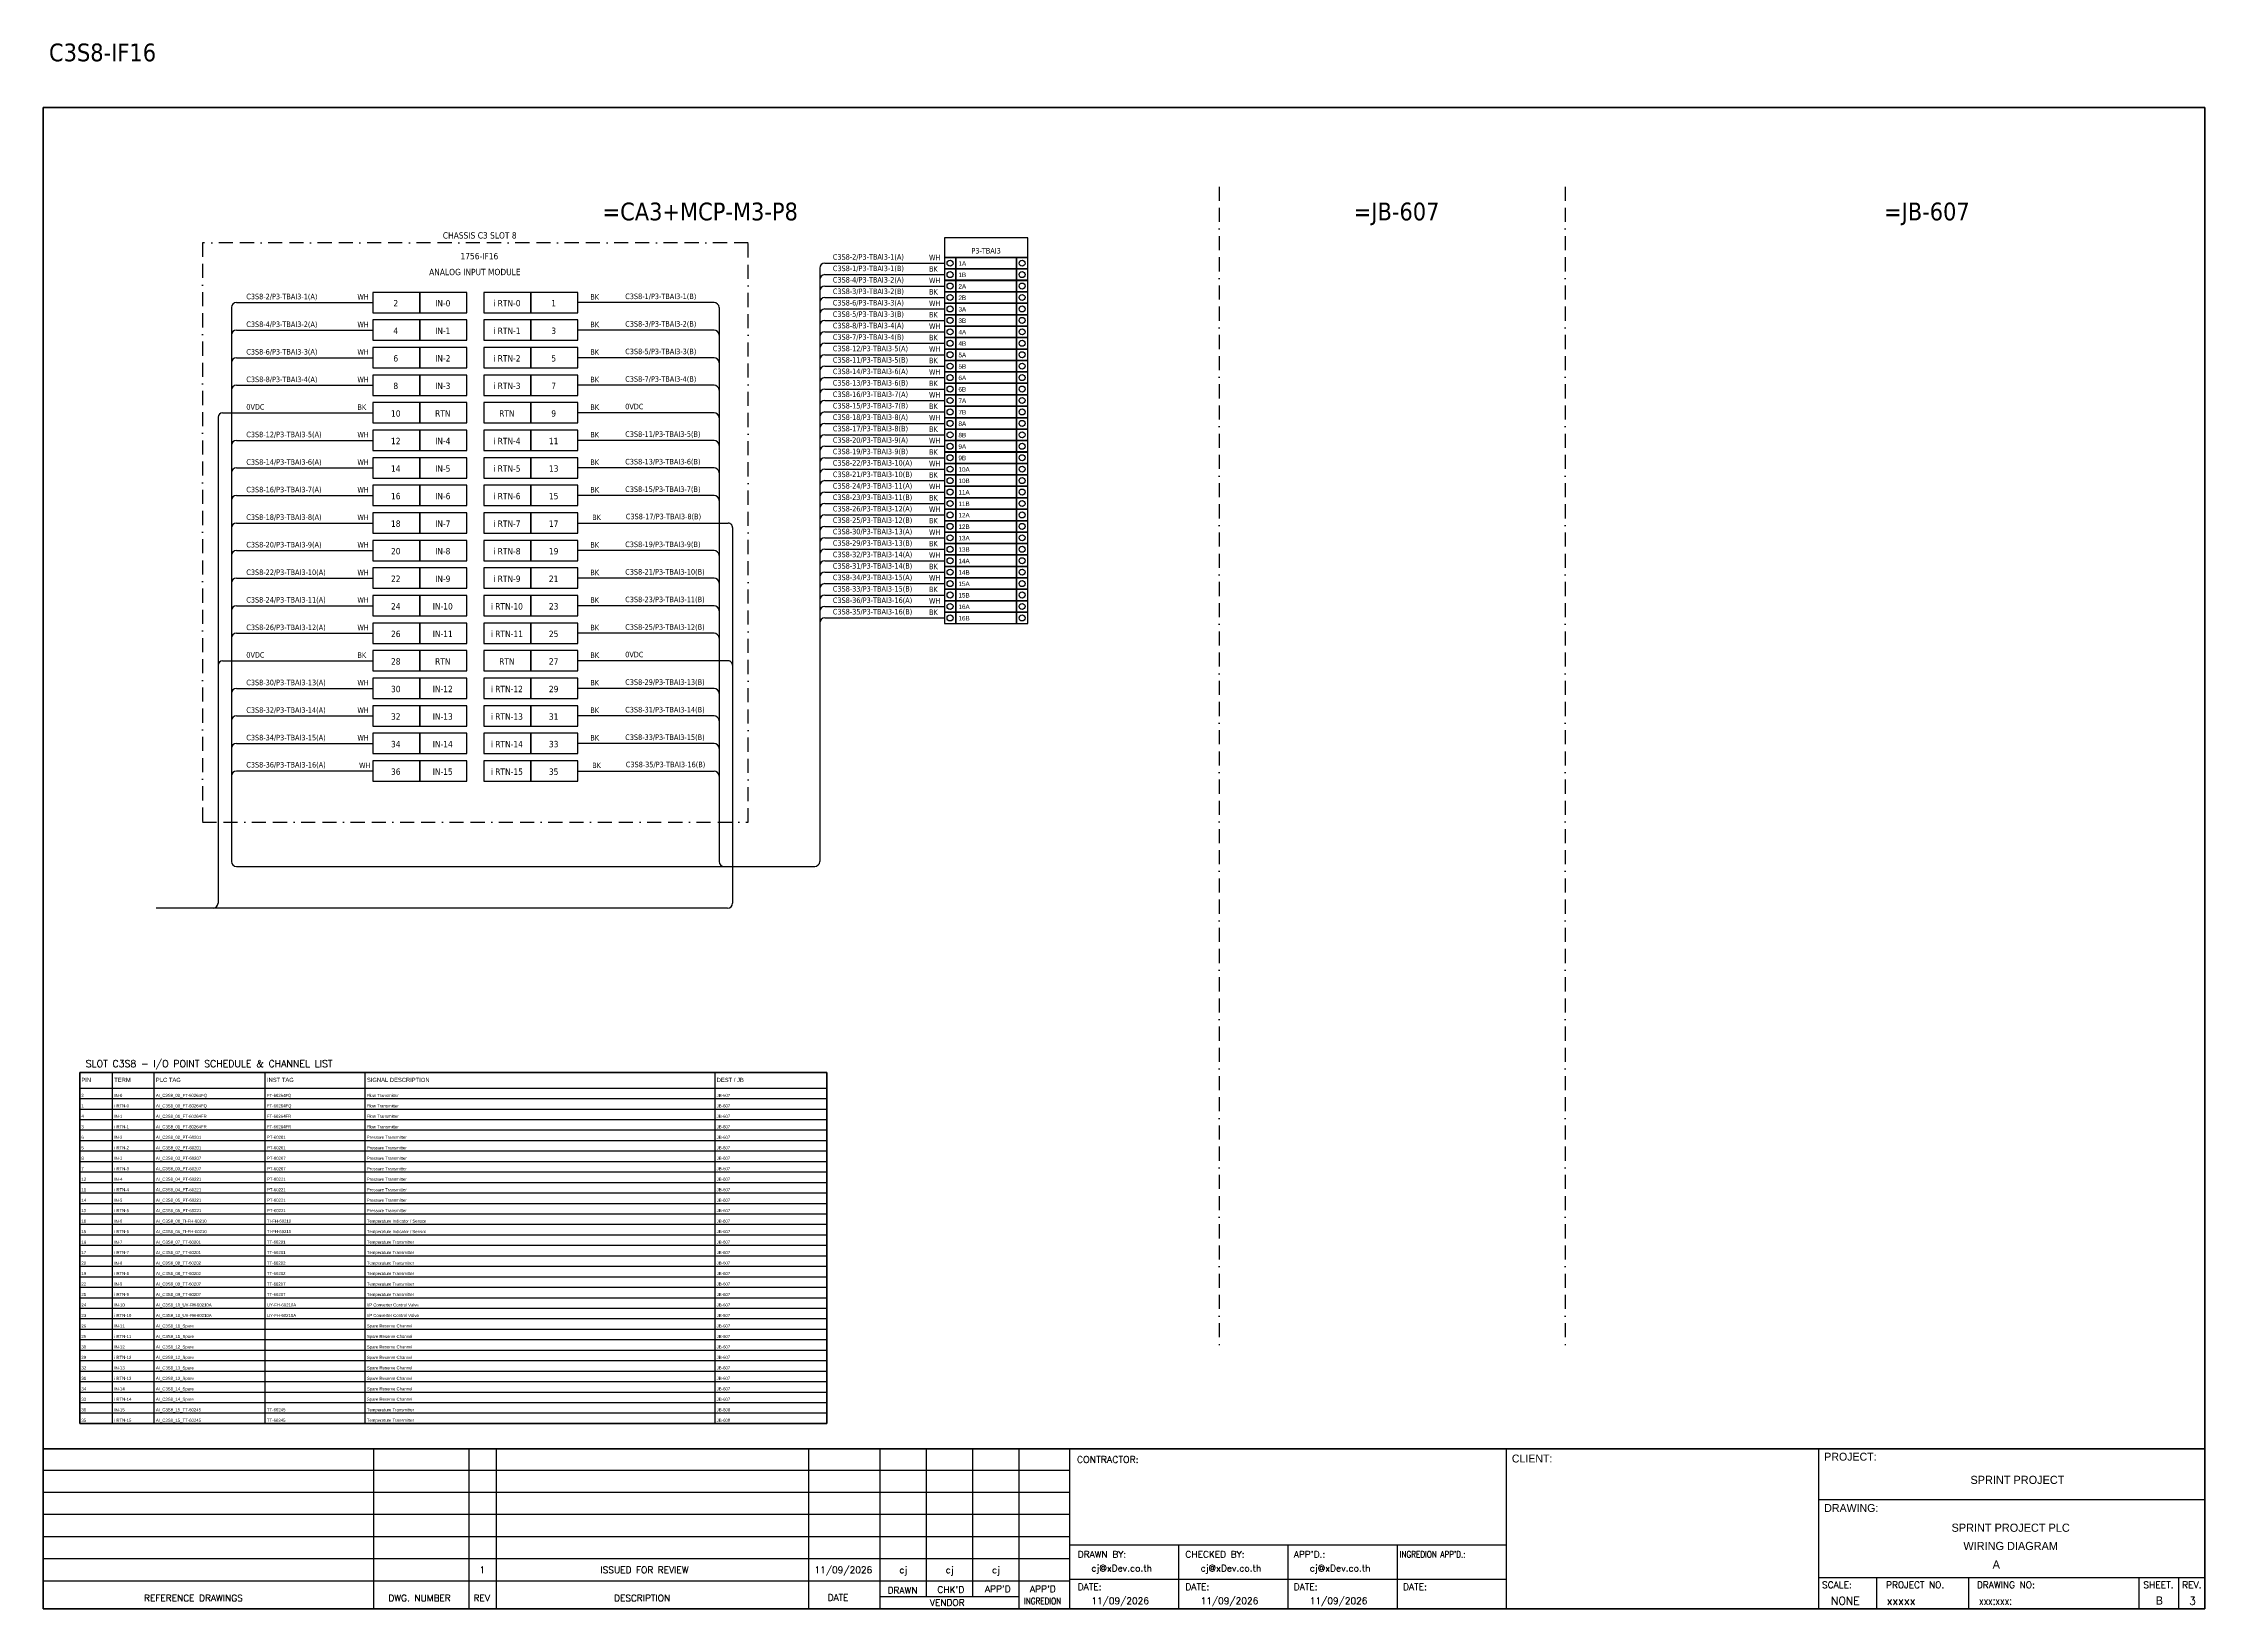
# Model space of a CAD drawing. Header units: millimetres. Extents: x 0 to 54213, y 0 to 2820.
# Drawn here: x 33546 to 37440, y 0 to 2820 of the extents above; entities that cross this region are included whole.
import ezdxf
from ezdxf.enums import TextEntityAlignment as Align

# ---------------------------------------------------------------- set-up
doc = ezdxf.new("R2010")
doc.units = ezdxf.units.MM
doc.linetypes.add('BORDERX2', pattern=[88.9, 25.4, -12.7, 25.4, -12.7, 0, -12.7])
for name, color, linetype in [('GT_1', 9, 'Continuous'), ('HELPPOINT', 7, 'Continuous'), ('MEMBER', 7, 'Continuous'), ('x01001-FrameArea', 2, 'BORDERX2')]:
    doc.layers.add(name, color=color, linetype=linetype)
doc.layers.add('IE-EQUIP', color=253, linetype='Continuous', lineweight=25)
doc.layers.add('IE-WIRE', color=7, linetype='Continuous', lineweight=25)
doc.styles.add('HTX11', font='O8111901')
doc.styles.add('ROMANS', font='romans.shx', dxfattribs={"width": 0.85, "height": 25})
doc.styles.get("Standard").update_dxf_attribs({"font": 'arial.ttf'})
doc.styles.add('Tahoma', font='')
doc.styles.get('Tahoma').set_extended_font_data('Tahoma')

# ---------------------------------------------------------------- blocks, each defined once
blk = doc.blocks.new('xTermSingleLayer7')
at = {"color": 7, "ltscale": 25.4}
for points in [[(0, -537), (537, -537), (537, 0), (0, 0)], [(537, -537), (3378, -537), (3378, 0), (537, 0)], [(3378, -537), (3915, -537), (3915, 0), (3378, 0)]]:
    blk.add_lwpolyline(points, close=True, dxfattribs=at)
for centre in [(268, -268), (3647, -268)]:
    blk.add_circle(centre, 141, dxfattribs=at)
blk.add_attdef('TERMINAL_B', (661, -387), '', height=212)

msp = doc.modelspace()

# ---------------------------------------------------------------- linework, layer by layer
at = {"ltscale": 25.4}
for p, q in [((34954.1, 2403.1), (35169.5, 2403.1)), ((34754.6, 2352.7), (34509.3, 2352.7)), ((34954.1, 2361.9), (35169.5, 2361.9)), ((34754.6, 2303.1), (34509.3, 2303.1)), ((34954.1, 2320.6), (35169.5, 2320.6)), ((34954.1, 2279.4), (35169.5, 2279.4)), ((34754.6, 2253.5), (34509.3, 2253.5)), ((34954.1, 2238.2), (35169.5, 2238.2)), ((34754.6, 2203.8), (34509.3, 2203.8)), ((34954.1, 2197), (35169.5, 2197)), ((33869.3, 2154.2), (34139.8, 2154.2)), ((34754.6, 2154.2), (34509.3, 2154.2)), ((34954.1, 2155.7), (35169.5, 2155.7)), ((34754.6, 2104.6), (34509.3, 2104.6)), ((34954.1, 2114.5), (35169.5, 2114.5)), ((34954.1, 2073.3), (35169.5, 2073.3)), ((34754.6, 2055), (34509.3, 2055)), ((34954.1, 2032.1), (35169.5, 2032.1)), ((34754.6, 2005.3), (34509.3, 2005.3)), ((34954.1, 1990.8), (35169.5, 1990.8)), ((34509.3, 1955.7), (34779.8, 1955.7)), ((34954.1, 1949.6), (35169.5, 1949.6)), ((34954.1, 1908.4), (35169.5, 1908.4)), ((34754.6, 1906.1), (34509.3, 1906.1)), ((34754.6, 1856.4), (34509.3, 1856.4)), ((34954.1, 1867.2), (35169.5, 1867.2)), ((34754.6, 1806.8), (34509.3, 1806.8)), ((34954.1, 1825.9), (35169.5, 1825.9)), ((34754.6, 1757.2), (34509.3, 1757.2)), ((34954.1, 1784.7), (35169.5, 1784.7)), ((33869.3, 1707.5), (34139.8, 1707.5)), ((34779.8, 1707.5), (34509.3, 1707.5)), ((34754.6, 1657.9), (34509.3, 1657.9)), ((34754.6, 1608.3), (34509.3, 1608.3)), ((34754.6, 1558.6), (34509.3, 1558.6)), ((34509.3, 1509), (34754.6, 1509))]:
    msp.add_line(p, q, dxfattribs=at)
at = {"color": 7}
for p, q in [((33612.1, 937.9), (34957.9, 937.9)), ((33671.4, 333.8), (33671.4, 965.9)), ((33746.4, 333.8), (33746.4, 965.9)), ((33946.4, 333.8), (33946.4, 965.9)), ((34126.4, 333.8), (34126.4, 965.9)), ((34756.4, 333.8), (34756.4, 965.9))]:
    msp.add_line(p, q, dxfattribs=at)
at = {"color": 8}
for p, q in [((33612.1, 919), (34957.9, 919)), ((33612.1, 900.1), (34957.9, 900.1)), ((33612.1, 881.3), (34957.9, 881.3)), ((33612.1, 862.4), (34957.9, 862.4)), ((33612.1, 843.5), (34957.9, 843.5)), ((33612.1, 824.6), (34957.9, 824.6)), ((33612.1, 805.8), (34957.9, 805.8)), ((33612.1, 786.9), (34957.9, 786.9)), ((33612.1, 768), (34957.9, 768)), ((33612.1, 749.1), (34957.9, 749.1)), ((33612.1, 730.2), (34957.9, 730.2)), ((33612.1, 711.4), (34957.9, 711.4)), ((33612.1, 692.5), (34957.9, 692.5)), ((33612.1, 673.6), (34957.9, 673.6)), ((33612.1, 654.7), (34957.9, 654.7)), ((33612.1, 635.9), (34957.9, 635.9)), ((33612.1, 617), (34957.9, 617)), ((33612.1, 598.1), (34957.9, 598.1)), ((33612.1, 579.2), (34957.9, 579.2)), ((33612.1, 560.3), (34957.9, 560.3)), ((33612.1, 541.5), (34957.9, 541.5)), ((33612.1, 522.6), (34957.9, 522.6)), ((33612.1, 503.7), (34957.9, 503.7)), ((33612.1, 484.8), (34957.9, 484.8)), ((33612.1, 465.9), (34957.9, 465.9)), ((33612.1, 447.1), (34957.9, 447.1)), ((33612.1, 428.2), (34957.9, 428.2)), ((33612.1, 409.3), (34957.9, 409.3)), ((33612.1, 390.4), (34957.9, 390.4)), ((33612.1, 371.6), (34957.9, 371.6)), ((33612.1, 352.7), (34957.9, 352.7))]:
    msp.add_line(p, q, dxfattribs=at)
at = {"color": 4}
for p, q in [((36848.7, 56.1), (36848.7, 0)), ((37014, 56.1), (37014, 0))]:
    msp.add_line(p, q, dxfattribs=at)
at = {"color": 4, "ltscale": 0.5}
for p, q in [((37321.1, 56.1), (37321.1, 0)), ((37321.1, 56.1), (37321.1, 0)), ((37392.3, 56.1), (37392.3, 0)), ((37392.3, 56.1), (37392.3, 0))]:
    msp.add_line(p, q, dxfattribs=at)
at = {"color": 4, "ltscale": 25.4}
msp.add_lwpolyline([(35169.5, 2434), (35319.8, 2434), (35319.8, 2469.2), (35169.5, 2469.2)], close=True, dxfattribs=at)
msp.add_lwpolyline([(33612.1, 965.9), (34957.9, 965.9), (34957.9, 333.8), (33612.1, 333.8)], close=True)
at = {"color": 7}
msp.add_lwpolyline([(33612.1, 333.8), (34957.9, 333.8), (34957.9, 965.9), (33612.1, 965.9), (33612.1, 333.8)], dxfattribs=at)
at = {"ltscale": 25.4}
for centre, radius, start, end in [((34954.1, 2393.9), 9.14, 90, 180), ((34754.6, 2343.6), 9.17, 0, 90), ((34954.1, 2352.7), 9.14, 90, 180), ((34754.6, 2293.9), 9.17, 0, 90), ((34954.1, 2311.5), 9.14, 90, 180), ((34954.1, 2270.3), 9.14, 90, 180), ((34754.6, 2244.3), 9.17, 0, 90), ((34954.1, 2229), 9.14, 90, 180), ((34754.6, 2194.7), 9.17, 0, 90), ((34954.1, 2187.8), 9.14, 90, 180), ((34754.6, 2145), 9.17, 0, 90), ((34954.1, 2146.6), 9.14, 90, 180), ((34754.6, 2095.4), 9.17, 0, 90), ((34954.1, 2105.4), 9.14, 90, 180), ((34954.1, 2064.2), 9.14, 90, 180), ((34754.6, 2045.8), 9.17, 0, 90), ((34954.1, 2022.9), 9.14, 90, 180), ((34754.6, 1996.1), 9.17, 0, 90), ((34954.1, 1981.7), 9.14, 90, 180), ((34954.1, 1940.5), 9.14, 90, 180), ((34954.1, 1899.3), 9.14, 90, 180), ((34754.6, 1896.9), 9.17, 0, 90), ((34754.6, 1847.2), 9.17, 0, 90), ((34954.1, 1858), 9.14, 90, 180), ((34754.6, 1797.6), 9.17, 0, 90), ((34954.1, 1816.8), 9.14, 90, 180), ((34754.6, 1748), 9.17, 0, 90), ((34954.1, 1775.6), 9.14, 90, 180), ((34754.6, 1648.7), 9.17, 0, 90), ((34754.6, 1599.1), 9.17, 0, 90), ((34754.6, 1549.4), 9.17, 0, 90), ((34754.6, 1499.8), 9.17, 0, 90)]:
    msp.add_arc(centre, radius, start, end, dxfattribs=at)
at = {"layer": 'GT_1', "color": 4}
for p, q in [((34141.8, 0), (34141.8, 288.2)), ((34313.7, 0), (34313.7, 288.2)), ((34362.9, 0), (34362.9, 288.2)), ((34925.5, 0), (34925.5, 288.2)), ((35053.8, 0), (35053.8, 288.2)), ((35137.4, 21.8), (35137.4, 288.2)), ((35220.9, 21.8), (35220.9, 288.2)), ((35304.2, 0), (35304.2, 288.2)), ((35395.2, 0), (35395.2, 288.2)), ((36182.2, 0), (36182.2, 288.2)), ((36744.5, 0), (36744.5, 288.2)), ((36744.5, 0), (36744.5, 288.2)), ((36744.5, 0), (36744.5, 288.2)), ((35395.2, 249.3), (33546.4, 249.3)), ((35395.2, 209.5), (33546.4, 209.5)), ((35395.2, 169.6), (33546.4, 169.6)), ((35395.2, 129.7), (33546.4, 129.7)), ((35395.2, 89.7), (33546.4, 89.7)), ((36182.2, 114.3), (35395.2, 114.3)), ((35592, 0), (35592, 114.3)), ((35788.7, 0), (35788.7, 114.3)), ((35985.5, 0), (35985.5, 114.3)), ((35395.1, 49.8), (33546.4, 49.8)), ((36182.2, 52.9), (35395.2, 52.9)), ((36744.5, 56.1), (37439.7, 56.1)), ((35304.2, 21.8), (35053.8, 21.8))]:
    msp.add_line(p, q, dxfattribs=at)
at = {"layer": 'HELPPOINT', "color": 4, "lineweight": 35}
for p, q in [((33546.4, 0), (33546.4, 2704.2)), ((33546.4, 2704.2), (37439.7, 2704.2)), ((33546.4, 0), (33546.4, 2704.2)), ((33546.4, 2704.2), (37439.7, 2704.2)), ((37439.7, 2704.2), (37439.7, 0)), ((37439.7, 2704.2), (37439.7, 0)), ((37439.7, 0), (33546.4, 0)), ((37439.7, 0), (33546.4, 0))]:
    msp.add_line(p, q, dxfattribs=at)
at = {"layer": 'HELPPOINT', "color": 4}
for p, q in [((36744.5, 196.6), (37439.7, 196.6)), ((36744.5, 196.6), (37439.7, 196.6)), ((36744.5, 56.1), (37439.7, 56.1))]:
    msp.add_line(p, q, dxfattribs=at)
at = {"layer": 'IE-EQUIP', "linetype": 'Continuous', "ltscale": 25.4}
for points in [[(34139.8, 2334.4), (34224.5, 2334.4), (34224.5, 2371.1), (34139.8, 2371.1)], [(34224.5, 2334.4), (34309.1, 2334.4), (34309.1, 2371.1), (34224.5, 2371.1)], [(34340, 2334.4), (34424.6, 2334.4), (34424.6, 2371.1), (34340, 2371.1)], [(34424.6, 2334.4), (34509.3, 2334.4), (34509.3, 2371.1), (34424.6, 2371.1)], [(34139.8, 2284.8), (34224.5, 2284.8), (34224.5, 2321.5), (34139.8, 2321.5)], [(34224.5, 2284.8), (34309.1, 2284.8), (34309.1, 2321.5), (34224.5, 2321.5)], [(34340, 2284.8), (34424.6, 2284.8), (34424.6, 2321.5), (34340, 2321.5)], [(34424.6, 2284.8), (34509.3, 2284.8), (34509.3, 2321.5), (34424.6, 2321.5)], [(34139.8, 2235.1), (34224.5, 2235.1), (34224.5, 2271.8), (34139.8, 2271.8)], [(34224.5, 2235.1), (34309.1, 2235.1), (34309.1, 2271.8), (34224.5, 2271.8)], [(34340, 2235.1), (34424.6, 2235.1), (34424.6, 2271.8), (34340, 2271.8)], [(34424.6, 2235.1), (34509.3, 2235.1), (34509.3, 2271.8), (34424.6, 2271.8)], [(34139.8, 2185.5), (34224.5, 2185.5), (34224.5, 2222.2), (34139.8, 2222.2)], [(34224.5, 2185.5), (34309.1, 2185.5), (34309.1, 2222.2), (34224.5, 2222.2)], [(34340, 2185.5), (34424.6, 2185.5), (34424.6, 2222.2), (34340, 2222.2)], [(34424.6, 2185.5), (34509.3, 2185.5), (34509.3, 2222.2), (34424.6, 2222.2)], [(34139.8, 2135.9), (34224.5, 2135.9), (34224.5, 2172.6), (34139.8, 2172.6)], [(34224.5, 2135.9), (34309.1, 2135.9), (34309.1, 2172.6), (34224.5, 2172.6)], [(34340, 2135.9), (34424.6, 2135.9), (34424.6, 2172.6), (34340, 2172.6)], [(34424.6, 2135.9), (34509.3, 2135.9), (34509.3, 2172.6), (34424.6, 2172.6)], [(34139.8, 2086.2), (34224.5, 2086.2), (34224.5, 2122.9), (34139.8, 2122.9)], [(34224.5, 2086.2), (34309.1, 2086.2), (34309.1, 2122.9), (34224.5, 2122.9)], [(34340, 2086.2), (34424.6, 2086.2), (34424.6, 2122.9), (34340, 2122.9)], [(34424.6, 2086.2), (34509.3, 2086.2), (34509.3, 2122.9), (34424.6, 2122.9)], [(34139.8, 2036.6), (34224.5, 2036.6), (34224.5, 2073.3), (34139.8, 2073.3)], [(34224.5, 2036.6), (34309.1, 2036.6), (34309.1, 2073.3), (34224.5, 2073.3)], [(34340, 2036.6), (34424.6, 2036.6), (34424.6, 2073.3), (34340, 2073.3)], [(34424.6, 2036.6), (34509.3, 2036.6), (34509.3, 2073.3), (34424.6, 2073.3)], [(34139.8, 1987), (34224.5, 1987), (34224.5, 2023.7), (34139.8, 2023.7)], [(34224.5, 1987), (34309.1, 1987), (34309.1, 2023.7), (34224.5, 2023.7)], [(34340, 1987), (34424.6, 1987), (34424.6, 2023.7), (34340, 2023.7)], [(34424.6, 1987), (34509.3, 1987), (34509.3, 2023.7), (34424.6, 2023.7)], [(34139.8, 1937.3), (34224.5, 1937.3), (34224.5, 1974), (34139.8, 1974)], [(34224.5, 1937.3), (34309.1, 1937.3), (34309.1, 1974), (34224.5, 1974)], [(34340, 1937.3), (34424.6, 1937.3), (34424.6, 1974), (34340, 1974)], [(34424.6, 1937.3), (34509.3, 1937.3), (34509.3, 1974), (34424.6, 1974)], [(34139.8, 1887.7), (34224.5, 1887.7), (34224.5, 1924.4), (34139.8, 1924.4)], [(34224.5, 1887.7), (34309.1, 1887.7), (34309.1, 1924.4), (34224.5, 1924.4)], [(34340, 1887.7), (34424.6, 1887.7), (34424.6, 1924.4), (34340, 1924.4)], [(34424.6, 1887.7), (34509.3, 1887.7), (34509.3, 1924.4), (34424.6, 1924.4)], [(34139.8, 1838.1), (34224.5, 1838.1), (34224.5, 1874.8), (34139.8, 1874.8)], [(34224.5, 1838.1), (34309.1, 1838.1), (34309.1, 1874.8), (34224.5, 1874.8)], [(34340, 1838.1), (34424.6, 1838.1), (34424.6, 1874.8), (34340, 1874.8)], [(34424.6, 1838.1), (34509.3, 1838.1), (34509.3, 1874.8), (34424.6, 1874.8)], [(34139.8, 1788.4), (34224.5, 1788.4), (34224.5, 1825.1), (34139.8, 1825.1)], [(34224.5, 1788.4), (34309.1, 1788.4), (34309.1, 1825.1), (34224.5, 1825.1)], [(34340, 1788.4), (34424.6, 1788.4), (34424.6, 1825.1), (34340, 1825.1)], [(34424.6, 1788.4), (34509.3, 1788.4), (34509.3, 1825.1), (34424.6, 1825.1)], [(34139.8, 1738.8), (34224.5, 1738.8), (34224.5, 1775.5), (34139.8, 1775.5)], [(34224.5, 1738.8), (34309.1, 1738.8), (34309.1, 1775.5), (34224.5, 1775.5)], [(34340, 1738.8), (34424.6, 1738.8), (34424.6, 1775.5), (34340, 1775.5)], [(34424.6, 1738.8), (34509.3, 1738.8), (34509.3, 1775.5), (34424.6, 1775.5)], [(34139.8, 1689.2), (34224.5, 1689.2), (34224.5, 1725.9), (34139.8, 1725.9)], [(34224.5, 1689.2), (34309.1, 1689.2), (34309.1, 1725.9), (34224.5, 1725.9)], [(34340, 1689.2), (34424.6, 1689.2), (34424.6, 1725.9), (34340, 1725.9)], [(34424.6, 1689.2), (34509.3, 1689.2), (34509.3, 1725.9), (34424.6, 1725.9)], [(34139.8, 1639.5), (34224.5, 1639.5), (34224.5, 1676.2), (34139.8, 1676.2)], [(34224.5, 1639.5), (34309.1, 1639.5), (34309.1, 1676.2), (34224.5, 1676.2)], [(34340, 1639.5), (34424.6, 1639.5), (34424.6, 1676.2), (34340, 1676.2)], [(34424.6, 1639.5), (34509.3, 1639.5), (34509.3, 1676.2), (34424.6, 1676.2)], [(34139.8, 1589.9), (34224.5, 1589.9), (34224.5, 1626.6), (34139.8, 1626.6)], [(34224.5, 1589.9), (34309.1, 1589.9), (34309.1, 1626.6), (34224.5, 1626.6)], [(34340, 1589.9), (34424.6, 1589.9), (34424.6, 1626.6), (34340, 1626.6)], [(34424.6, 1589.9), (34509.3, 1589.9), (34509.3, 1626.6), (34424.6, 1626.6)], [(34139.8, 1540.3), (34224.5, 1540.3), (34224.5, 1577), (34139.8, 1577)], [(34224.5, 1540.3), (34309.1, 1540.3), (34309.1, 1577), (34224.5, 1577)], [(34340, 1540.3), (34424.6, 1540.3), (34424.6, 1577), (34340, 1577)], [(34424.6, 1540.3), (34509.3, 1540.3), (34509.3, 1577), (34424.6, 1577)], [(34139.8, 1490.6), (34224.5, 1490.6), (34224.5, 1527.3), (34139.8, 1527.3)], [(34224.5, 1490.6), (34309.1, 1490.6), (34309.1, 1527.3), (34224.5, 1527.3)], [(34340, 1490.6), (34424.6, 1490.6), (34424.6, 1527.3), (34340, 1527.3)], [(34424.6, 1490.6), (34509.3, 1490.6), (34509.3, 1527.3), (34424.6, 1527.3)]]:
    msp.add_lwpolyline(points, close=True, dxfattribs=at)
at = {"layer": 'IE-WIRE', "color": 4, "ltscale": 25.4}
for p, q in [((34945, 2414.6), (34945, 1346.2)), ((34954.1, 2423.7), (35169.5, 2423.7)), ((34954.1, 2382.5), (35169.5, 2382.5)), ((33885.4, 2343.6), (33885.4, 1346.2)), ((33894.6, 2352.7), (34139.8, 2352.7)), ((34763.7, 2343.6), (34763.7, 1346.2)), ((34954.1, 2341.2), (35169.5, 2341.2)), ((33894.6, 2303.1), (34139.8, 2303.1)), ((34954.1, 2300), (35169.5, 2300)), ((34954.1, 2258.8), (35169.5, 2258.8)), ((33894.6, 2253.5), (34139.8, 2253.5)), ((33894.6, 2203.8), (34139.8, 2203.8)), ((34954.1, 2217.6), (35169.5, 2217.6)), ((34954.1, 2176.3), (35169.5, 2176.3)), ((33894.6, 2104.6), (34139.8, 2104.6)), ((34954.1, 2135.1), (35169.5, 2135.1)), ((34954.1, 2093.9), (35169.5, 2093.9)), ((33894.6, 2055), (34139.8, 2055)), ((34954.1, 2052.7), (35169.5, 2052.7)), ((33894.6, 2005.3), (34139.8, 2005.3)), ((34954.1, 2011.5), (35169.5, 2011.5)), ((33894.6, 1955.7), (34139.8, 1955.7)), ((34954.1, 1970.2), (35169.5, 1970.2)), ((34954.1, 1929), (35169.5, 1929)), ((33894.6, 1906.1), (34139.8, 1906.1)), ((34954.1, 1887.8), (35169.5, 1887.8)), ((33894.6, 1856.4), (34139.8, 1856.4)), ((34954.1, 1846.6), (35169.5, 1846.6)), ((33894.6, 1806.8), (34139.8, 1806.8)), ((34954.1, 1805.3), (35169.5, 1805.3)), ((33894.6, 1757.2), (34139.8, 1757.2)), ((33894.6, 1657.9), (34139.8, 1657.9)), ((33894.6, 1608.3), (34139.8, 1608.3)), ((33894.6, 1558.6), (34139.8, 1558.6)), ((34139.8, 1509), (33894.6, 1509))]:
    msp.add_line(p, q, dxfattribs=at)
at = {"layer": 'IE-WIRE', "color": 7, "ltscale": 25.4}
for p, q in [((33861.3, 2146.2), (33861.3, 1270.9)), ((34787.8, 1947.7), (34787.8, 1270.9)), ((34778.9, 1262), (33749.8, 1262))]:
    msp.add_line(p, q, dxfattribs=at)
at = {"layer": 'IE-WIRE', "color": 4}
msp.add_line((33894.5, 1337), (34935.9, 1337), dxfattribs=at)
at = {"layer": 'IE-WIRE', "color": 4, "ltscale": 25.4}
for centre, radius in [((34954.1, 2414.6), 9.14), ((34954.1, 2373.3), 9.14), ((33894.6, 2343.6), 9.17), ((34954.1, 2332.1), 9.14), ((33894.6, 2293.9), 9.17), ((34954.1, 2290.9), 9.14), ((34954.1, 2249.7), 9.14), ((33894.6, 2244.3), 9.17), ((33894.6, 2194.7), 9.17), ((34954.1, 2208.4), 9.14), ((34954.1, 2167.2), 9.14), ((33894.6, 2095.4), 9.17), ((34954.1, 2126), 9.14), ((34954.1, 2084.8), 9.14), ((33894.6, 2045.8), 9.17), ((34954.1, 2043.5), 9.14), ((33894.6, 1996.1), 9.17), ((34954.1, 2002.3), 9.14), ((33894.6, 1946.5), 9.17), ((34954.1, 1961.1), 9.14), ((34954.1, 1919.9), 9.14), ((33894.6, 1896.9), 9.17), ((34954.1, 1878.6), 9.14), ((33894.6, 1847.2), 9.17), ((34954.1, 1837.4), 9.14), ((33894.6, 1797.6), 9.17), ((34954.1, 1796.2), 9.14), ((33894.6, 1748), 9.17), ((33894.6, 1648.7), 9.17), ((33894.6, 1599.1), 9.17), ((33894.6, 1549.4), 9.17), ((33894.6, 1499.8), 9.17)]:
    msp.add_arc(centre, radius, 90, 180, dxfattribs=at)
at = {"layer": 'IE-WIRE', "ltscale": 25.4}
for centre in [(33869.3, 2146.2), (33869.3, 1699.5)]:
    msp.add_arc(centre, 8, 90, 180, dxfattribs=at)
at = {"layer": 'IE-WIRE', "color": 4}
for centre, start, end in [((33894.5, 1346.2), 180, 270), ((34772.9, 1346.2), 180, 270), ((34935.9, 1346.2), 270, 0)]:
    msp.add_arc(centre, 9.14, start, end, dxfattribs=at)
at = {"layer": 'IE-WIRE', "color": 7, "ltscale": 25.4}
for centre in [(33852.3, 1270.9), (34778.9, 1270.9), (34778.9, 1270.9)]:
    msp.add_arc(centre, 8.96, 270, 0, dxfattribs=at)
at = {"layer": 'MEMBER', "color": 4, "lineweight": 35}
msp.add_line((33546.4, 288.2), (37439.7, 288.2), dxfattribs=at)
msp.add_line((33546.4, 288.2), (37439.7, 288.2), dxfattribs=at)
at = {"layer": 'MEMBER', "color": 4}
for p, q in [((36744.5, 196.6), (37439.7, 196.6)), ((36744.5, 196.6), (37439.7, 196.6)), ((36744.5, 56.1), (37439.7, 56.1)), ((36744.5, 56.1), (37439.7, 56.1))]:
    msp.add_line(p, q, dxfattribs=at)
at = {"layer": 'x01001-FrameArea'}
for p, q in [((35664.6, 2561.5), (35664.6, 475)), ((36287.7, 2561.5), (36287.7, 475))]:
    msp.add_line(p, q, dxfattribs=at)
msp.add_lwpolyline([(33833.1, 1416.6), (34816.1, 1416.6), (34816.1, 2460.5), (33833.1, 2460.5)], close=True, dxfattribs=at)
at = {"layer": 'x01001-FrameArea', "ltscale": 25.4}
for centre in [(34779.8, 1947.7), (34779.8, 1699.5)]:
    msp.add_arc(centre, 8, 360, 90, dxfattribs=at)

# ---------------------------------------------------------------- block references
at = {"xscale": 0.0384, "yscale": 0.0384, "zscale": 0.0384}
for p, values in [((35169.5, 2434), {'TERMINAL_B': '1A'}), ((35169.5, 2413.4), {'TERMINAL_B': '1B'}), ((35169.5, 2392.8), {'TERMINAL_B': '2A'}), ((35169.5, 2372.2), {'TERMINAL_B': '2B'}), ((35169.5, 2351.5), {'TERMINAL_B': '3A'}), ((35169.5, 2330.9), {'TERMINAL_B': '3B'}), ((35169.5, 2310.3), {'TERMINAL_B': '4A'}), ((35169.5, 2289.7), {'TERMINAL_B': '4B'}), ((35169.5, 2269.1), {'TERMINAL_B': '5A'}), ((35169.5, 2248.5), {'TERMINAL_B': '5B'}), ((35169.5, 2227.9), {'TERMINAL_B': '6A'}), ((35169.5, 2207.3), {'TERMINAL_B': '6B'}), ((35169.5, 2186.7), {'TERMINAL_B': '7A'}), ((35169.5, 2166), {'TERMINAL_B': '7B'}), ((35169.5, 2145.4), {'TERMINAL_B': '8A'}), ((35169.5, 2124.8), {'TERMINAL_B': '8B'}), ((35169.5, 2104.2), {'TERMINAL_B': '9A'}), ((35169.5, 2083.6), {'TERMINAL_B': '9B'}), ((35169.5, 2063), {'TERMINAL_B': '10A'}), ((35169.5, 2042.4), {'TERMINAL_B': '10B'}), ((35169.5, 2021.8), {'TERMINAL_B': '11A'}), ((35169.5, 2001.1), {'TERMINAL_B': '11B'}), ((35169.5, 1980.5), {'TERMINAL_B': '12A'}), ((35169.5, 1959.9), {'TERMINAL_B': '12B'}), ((35169.5, 1939.3), {'TERMINAL_B': '13A'}), ((35169.5, 1918.7), {'TERMINAL_B': '13B'}), ((35169.5, 1898.1), {'TERMINAL_B': '14A'}), ((35169.5, 1877.5), {'TERMINAL_B': '14B'}), ((35169.5, 1856.9), {'TERMINAL_B': '15A'}), ((35169.5, 1836.3), {'TERMINAL_B': '15B'}), ((35169.5, 1815.6), {'TERMINAL_B': '16A'}), ((35169.5, 1795), {'TERMINAL_B': '16B'})]:
    msp.add_blockref('xTermSingleLayer7', p, dxfattribs=at).add_auto_attribs(values)

# ---------------------------------------------------------------- texts
at = {"color": 2, "style": 'Tahoma'}
msp.add_text('C3S8-IF16', height=32, dxfattribs=at).set_placement((33556.8, 2787.3))
for s, height, p in [('=CA3+MCP-M3-P8', 32, (34729.8, 2516.8)), ('=JB-607', 32, (35984.1, 2516.8)), ('=JB-607', 32, (36939.2, 2516.8)), ('CHASSIS C3 SLOT 8', 11.441, (34332.6, 2473.8)), ('1756-IF16', 11.44, (34332, 2436.4)), ('ANALOG INPUT MODULE', 11.441, (34323.8, 2407.8)), ('2', 11.4, (34181.4, 2351.6)), ('IN-0', 11.44, (34266, 2351.6)), ('i RTN-0', 11.44, (34381.5, 2351.6)), ('1', 11.4, (34465.8, 2351.6)), ('4', 11.4, (34181.4, 2302)), ('IN-1', 11.44, (34266, 2302)), ('i RTN-1', 11.44, (34381.5, 2302)), ('3', 11.4, (34465.8, 2302)), ('6', 11.4, (34181.4, 2252.3)), ('IN-2', 11.44, (34266, 2252.3)), ('i RTN-2', 11.44, (34381.5, 2252.3)), ('5', 11.4, (34465.8, 2252.3)), ('8', 11.4, (34181.4, 2202.7)), ('IN-3', 11.44, (34266, 2202.7)), ('i RTN-3', 11.44, (34381.5, 2202.7)), ('7', 11.4, (34465.8, 2202.7)), ('10', 11.44, (34181.4, 2153.1)), ('RTN', 11.44, (34266, 2153.1)), ('RTN', 11.44, (34381.5, 2153.1)), ('9', 11.4, (34465.8, 2153.1)), ('12', 11.44, (34181.4, 2103.4)), ('IN-4', 11.44, (34266, 2103.4)), ('i RTN-4', 11.44, (34381.5, 2103.4)), ('11', 11.44, (34465.8, 2103.4)), ('14', 11.44, (34181.4, 2053.8)), ('IN-5', 11.44, (34266, 2053.8)), ('i RTN-5', 11.44, (34381.5, 2053.8)), ('13', 11.44, (34465.8, 2053.8)), ('16', 11.44, (34181.4, 2004.2)), ('IN-6', 11.44, (34266, 2004.2)), ('i RTN-6', 11.44, (34381.5, 2004.2)), ('15', 11.44, (34465.8, 2004.2)), ('18', 11.44, (34181.4, 1954.5)), ('IN-7', 11.44, (34266, 1954.5)), ('i RTN-7', 11.44, (34381.5, 1954.5)), ('17', 11.44, (34465.8, 1954.5)), ('20', 11.44, (34181.4, 1904.9)), ('IN-8', 11.44, (34266, 1904.9)), ('i RTN-8', 11.44, (34381.5, 1904.9)), ('19', 11.44, (34465.8, 1904.9)), ('22', 11.44, (34181.4, 1855.3)), ('IN-9', 11.44, (34266, 1855.3)), ('i RTN-9', 11.44, (34381.5, 1855.3)), ('21', 11.44, (34465.8, 1855.3)), ('24', 11.44, (34181.4, 1805.6)), ('IN-10', 11.44, (34266, 1805.6)), ('i RTN-10', 11.44, (34381.5, 1805.6)), ('23', 11.44, (34465.8, 1805.6)), ('26', 11.44, (34181.4, 1756)), ('IN-11', 11.44, (34266, 1756)), ('i RTN-11', 11.44, (34381.5, 1756)), ('25', 11.44, (34465.8, 1756)), ('28', 11.44, (34181.4, 1706.4)), ('RTN', 11.44, (34266, 1706.4)), ('RTN', 11.44, (34381.5, 1706.4)), ('27', 11.44, (34465.8, 1706.4)), ('30', 11.44, (34181.4, 1656.7)), ('IN-12', 11.44, (34266, 1656.7)), ('i RTN-12', 11.44, (34381.5, 1656.7)), ('29', 11.44, (34465.8, 1656.7)), ('32', 11.44, (34181.4, 1607.1)), ('IN-13', 11.44, (34266, 1607.1)), ('i RTN-13', 11.44, (34381.5, 1607.1)), ('31', 11.44, (34465.8, 1607.1)), ('34', 11.44, (34181.4, 1557.5)), ('IN-14', 11.44, (34266, 1557.5)), ('i RTN-14', 11.44, (34381.5, 1557.5)), ('33', 11.44, (34465.8, 1557.5)), ('36', 11.44, (34181.4, 1507.8)), ('IN-15', 11.44, (34266, 1507.8)), ('i RTN-15', 11.44, (34381.5, 1507.8)), ('35', 11.44, (34465.8, 1507.8))]:
    msp.add_text(s, height=height, dxfattribs=at).set_placement(p, align=Align.MIDDLE_CENTER)
at = {"color": 4, "style": 'Tahoma'}
for s, height, p in [('C3S8-2/P3-TBAI3-1(A)', 9.949, (34968.6, 2430)), ('WH', 9.95, (35141.9, 2428.9)), ('C3S8-4/P3-TBAI3-2(A)', 9.949, (34968.6, 2388.8)), ('WH', 9.95, (35141.9, 2387.7)), ('C3S8-2/P3-TBAI3-1(A)', 9.949, (33912.2, 2358.7)), ('WH', 9.95, (34112.3, 2358)), ('C3S8-6/P3-TBAI3-3(A)', 9.949, (34968.6, 2347.5)), ('WH', 9.95, (35141.9, 2346.5)), ('C3S8-4/P3-TBAI3-2(A)', 9.949, (33912.2, 2308.7)), ('WH', 9.95, (34112.3, 2308.4)), ('C3S8-8/P3-TBAI3-4(A)', 9.949, (34968.6, 2306.3)), ('WH', 9.95, (35141.9, 2305.3)), ('C3S8-6/P3-TBAI3-3(A)', 9.949, (33912.2, 2259.1)), ('WH', 9.95, (34112.3, 2258.7)), ('C3S8-12/P3-TBAI3-5(A)', 9.949, (34968.6, 2265.1)), ('WH', 9.95, (35141.9, 2264.1)), ('C3S8-8/P3-TBAI3-4(A)', 9.949, (33912.2, 2209.5)), ('C3S8-14/P3-TBAI3-6(A)', 9.949, (34968.6, 2223.9)), ('WH', 9.95, (35141.9, 2222.8)), ('WH', 9.95, (34112.3, 2209.1)), ('C3S8-16/P3-TBAI3-7(A)', 9.949, (34968.6, 2182.6)), ('WH', 9.95, (35141.9, 2181.6)), ('C3S8-18/P3-TBAI3-8(A)', 9.949, (34968.6, 2141.4)), ('WH', 9.95, (35141.9, 2140.4)), ('C3S8-12/P3-TBAI3-5(A)', 9.949, (33912.2, 2110.2)), ('WH', 9.95, (34112.3, 2109.8)), ('C3S8-20/P3-TBAI3-9(A)', 9.949, (34968.6, 2100.2)), ('WH', 9.95, (35141.9, 2099.2)), ('C3S8-14/P3-TBAI3-6(A)', 9.949, (33912.2, 2060.6)), ('WH', 9.95, (34112.3, 2060.2)), ('C3S8-22/P3-TBAI3-10(A)', 9.949, (34968.6, 2059)), ('WH', 9.95, (35141.9, 2057.9)), ('C3S8-24/P3-TBAI3-11(A)', 9.949, (34968.6, 2017.7)), ('WH', 9.95, (35141.9, 2016.7)), ('C3S8-16/P3-TBAI3-7(A)', 9.949, (33912.2, 2010.9)), ('WH', 9.95, (34112.3, 2010.6)), ('C3S8-26/P3-TBAI3-12(A)', 9.949, (34968.6, 1976.5)), ('C3S8-18/P3-TBAI3-8(A)', 9.949, (33912.2, 1961.3)), ('WH', 9.95, (34112.3, 1960.9)), ('WH', 9.95, (35141.9, 1975.5)), ('C3S8-20/P3-TBAI3-9(A)', 9.949, (33912.2, 1911.7)), ('WH', 9.95, (34112.3, 1911.3)), ('C3S8-30/P3-TBAI3-13(A)', 9.949, (34968.6, 1935.3)), ('WH', 9.95, (35141.9, 1934.3)), ('C3S8-22/P3-TBAI3-10(A)', 9.949, (33912.2, 1862)), ('WH', 9.95, (34112.3, 1861.7)), ('C3S8-32/P3-TBAI3-14(A)', 9.949, (34968.6, 1894.1)), ('WH', 9.95, (35141.9, 1893)), ('C3S8-34/P3-TBAI3-15(A)', 9.949, (34968.6, 1852.8)), ('WH', 9.95, (35141.9, 1851.8)), ('C3S8-24/P3-TBAI3-11(A)', 9.949, (33912.2, 1812.4)), ('WH', 9.95, (34112.3, 1812)), ('C3S8-36/P3-TBAI3-16(A)', 9.949, (34968.6, 1811.6)), ('WH', 9.95, (35141.9, 1810.6)), ('C3S8-26/P3-TBAI3-12(A)', 9.949, (33912.2, 1762.8)), ('WH', 9.95, (34112.3, 1762.4)), ('C3S8-30/P3-TBAI3-13(A)', 9.949, (33912.2, 1663.5)), ('WH', 9.95, (34112.3, 1663.1)), ('C3S8-32/P3-TBAI3-14(A)', 9.949, (33912.2, 1613.9)), ('WH', 9.95, (34112.3, 1613.5)), ('C3S8-34/P3-TBAI3-15(A)', 9.949, (33912.2, 1564.2)), ('WH', 9.95, (34112.3, 1563.9)), ('C3S8-36/P3-TBAI3-16(A)', 9.949, (33912.2, 1515.3)), ('WH', 9.95, (34115.3, 1514.2))]:
    msp.add_text(s, height=height, dxfattribs=at).set_placement(p)
at = {"style": 'Tahoma'}
for s, height, p in [('C3S8-1/P3-TBAI3-1(B)', 9.949, (34968.6, 2409.4)), ('BK', 9.95, (35141.9, 2408.3)), ('C3S8-3/P3-TBAI3-2(B)', 9.949, (34968.6, 2368.1)), ('BK', 9.95, (35141.9, 2367.1)), ('BK', 9.95, (34531.8, 2358)), ('C3S8-1/P3-TBAI3-1(B)', 9.949, (34594.7, 2359)), ('C3S8-5/P3-TBAI3-3(B)', 9.949, (34968.6, 2326.9)), ('BK', 9.95, (34531.8, 2308.4)), ('C3S8-3/P3-TBAI3-2(B)', 9.949, (34594.7, 2309.4)), ('BK', 9.95, (35141.9, 2325.9)), ('BK', 9.95, (34531.8, 2258.7)), ('C3S8-5/P3-TBAI3-3(B)', 9.949, (34594.7, 2259.8)), ('C3S8-7/P3-TBAI3-4(B)', 9.949, (34968.6, 2285.7)), ('BK', 9.95, (35141.9, 2284.7)), ('C3S8-7/P3-TBAI3-4(B)', 9.949, (34594.7, 2210.1)), ('C3S8-11/P3-TBAI3-5(B)', 9.949, (34968.6, 2244.5)), ('BK', 9.95, (35141.9, 2243.4)), ('BK', 9.95, (34531.8, 2209.1)), ('C3S8-13/P3-TBAI3-6(B)', 9.949, (34968.6, 2203.2)), ('BK', 9.95, (35141.9, 2202.2)), ('0VDC', 9.95, (33912.2, 2159.8)), ('BK', 9.95, (34112.3, 2159.5)), ('BK', 9.95, (34531.8, 2159.5)), ('0VDC', 9.95, (34594.7, 2160.5)), ('C3S8-15/P3-TBAI3-7(B)', 9.949, (34968.6, 2162)), ('BK', 9.95, (35141.9, 2161)), ('BK', 9.95, (34531.8, 2109.8)), ('C3S8-11/P3-TBAI3-5(B)', 9.949, (34594.7, 2110.9)), ('C3S8-17/P3-TBAI3-8(B)', 9.949, (34968.6, 2120.8)), ('BK', 9.95, (35141.9, 2119.8)), ('BK', 9.95, (34531.8, 2060.2)), ('C3S8-13/P3-TBAI3-6(B)', 9.949, (34594.7, 2061.2)), ('C3S8-19/P3-TBAI3-9(B)', 9.949, (34968.6, 2079.6)), ('BK', 9.95, (35141.9, 2078.5)), ('C3S8-21/P3-TBAI3-10(B)', 9.949, (34968.6, 2038.4)), ('BK', 9.95, (35141.9, 2037.3)), ('BK', 9.95, (34531.8, 2010.6)), ('C3S8-15/P3-TBAI3-7(B)', 9.949, (34594.7, 2011.6)), ('C3S8-23/P3-TBAI3-11(B)', 9.949, (34968.6, 1997.1)), ('BK', 9.95, (35141.9, 1996.1)), ('BK', 9.95, (34535.2, 1960.9)), ('C3S8-17/P3-TBAI3-8(B)', 9.949, (34595.8, 1962.5)), ('C3S8-25/P3-TBAI3-12(B)', 9.949, (34968.6, 1955.9)), ('BK', 9.95, (35141.9, 1954.9)), ('BK', 9.95, (34531.8, 1911.3)), ('C3S8-19/P3-TBAI3-9(B)', 9.949, (34594.7, 1912.3)), ('C3S8-29/P3-TBAI3-13(B)', 9.949, (34968.6, 1914.7)), ('BK', 9.95, (35141.9, 1913.6)), ('BK', 9.95, (34531.8, 1861.7)), ('C3S8-21/P3-TBAI3-10(B)', 9.949, (34594.7, 1862.7)), ('C3S8-31/P3-TBAI3-14(B)', 9.949, (34968.6, 1873.5)), ('BK', 9.95, (35141.9, 1872.4)), ('C3S8-33/P3-TBAI3-15(B)', 9.949, (34968.6, 1832.2)), ('BK', 9.95, (35141.9, 1831.2)), ('BK', 9.95, (34531.8, 1812)), ('C3S8-23/P3-TBAI3-11(B)', 9.949, (34594.7, 1813.1)), ('C3S8-35/P3-TBAI3-16(B)', 9.949, (34968.6, 1791)), ('BK', 9.95, (35141.9, 1790)), ('BK', 9.95, (34531.8, 1762.4)), ('C3S8-25/P3-TBAI3-12(B)', 9.949, (34594.7, 1763.4)), ('0VDC', 9.95, (33912.2, 1713.1)), ('BK', 9.95, (34112.3, 1712.8)), ('BK', 9.95, (34531.8, 1712.8)), ('0VDC', 9.95, (34594.7, 1713.8)), ('C3S8-29/P3-TBAI3-13(B)', 9.949, (34594.7, 1664.2)), ('BK', 9.95, (34531.8, 1663.1)), ('BK', 9.95, (34531.8, 1613.5)), ('C3S8-31/P3-TBAI3-14(B)', 9.949, (34594.7, 1614.5)), ('BK', 9.95, (34531.8, 1563.9)), ('C3S8-33/P3-TBAI3-15(B)', 9.949, (34594.7, 1564.9)), ('BK', 9.95, (34535.2, 1514.2)), ('C3S8-35/P3-TBAI3-16(B)', 9.949, (34595.8, 1515.8))]:
    msp.add_text(s, height=height, dxfattribs=at).set_placement(p)
at = {"color": 4, "style": 'Tahoma'}
msp.add_text('P3-TBAI3', height=9.95, dxfattribs=at).set_placement((35244.7, 2446.1), align=Align.MIDDLE_CENTER)
at = {"color": 3}
for s, p in [('PIN', (33615.1, 948.9)), ('TERM', (33674.4, 948.9)), ('PLC TAG', (33749.4, 948.9)), ('INST TAG', (33949.4, 948.9)), ('SIGNAL DESCRIPTION', (34129.4, 948.9)), ('DEST / JB', (34759.4, 948.9))]:
    msp.add_text(s, height=7.5, dxfattribs=at).set_placement(p)
at = {"color": 7}
for s, p in [('2', (33615.1, 922)), ('1', (33615.1, 903.1)), ('i RTN-0', (33674.4, 903.1)), ('IN-0', (33674.4, 922)), ('AI_C3S8_00_FT-60264FQ', (33749.4, 922)), ('AI_C3S8_00_FT-60264FQ', (33749.4, 903.1)), ('FT-60264FQ', (33949.4, 922)), ('FT-60264FQ', (33949.4, 903.1)), ('Flow Transmitter', (34129.4, 922)), ('Flow Transmitter', (34129.4, 903.1)), ('JB-607', (34759.4, 922)), ('JB-607', (34759.4, 903.1)), ('4', (33615.1, 884.3)), ('3', (33615.1, 865.4)), ('i RTN-1', (33674.4, 865.4)), ('IN-1', (33674.4, 884.3)), ('AI_C3S8_01_FT-60264FR', (33749.4, 884.3)), ('AI_C3S8_01_FT-60264FR', (33749.4, 865.4)), ('FT-60264FR', (33949.4, 884.3)), ('FT-60264FR', (33949.4, 865.4)), ('Flow Transmitter', (34129.4, 884.3)), ('Flow Transmitter', (34129.4, 865.4)), ('JB-607', (34759.4, 884.3)), ('JB-607', (34759.4, 865.4)), ('5', (33615.1, 827.6)), ('6', (33615.1, 846.5)), ('i RTN-2', (33674.4, 827.6)), ('IN-2', (33674.4, 846.5)), ('AI_C3S8_02_PT-60201', (33749.4, 846.5)), ('AI_C3S8_02_PT-60201', (33749.4, 827.6)), ('PT-60201', (33949.4, 846.5)), ('PT-60201', (33949.4, 827.6)), ('Pressure Transmitter', (34129.4, 846.5)), ('Pressure Transmitter', (34129.4, 827.6)), ('JB-607', (34759.4, 846.5)), ('JB-607', (34759.4, 827.6)), ('8', (33615.1, 808.8)), ('7', (33615.1, 789.9)), ('i RTN-3', (33674.4, 789.9)), ('IN-3', (33674.4, 808.8)), ('AI_C3S8_03_PT-60207', (33749.4, 808.8)), ('AI_C3S8_03_PT-60207', (33749.4, 789.9)), ('PT-60207', (33949.4, 808.8)), ('PT-60207', (33949.4, 789.9)), ('Pressure Transmitter', (34129.4, 808.8)), ('Pressure Transmitter', (34129.4, 789.9)), ('JB-607', (34759.4, 808.8)), ('JB-607', (34759.4, 789.9)), ('12', (33615.1, 771)), ('11', (33615.1, 752.1)), ('i RTN-4', (33674.4, 752.1)), ('IN-4', (33674.4, 771)), ('AI_C3S8_04_PT-60221', (33749.4, 771)), ('AI_C3S8_04_PT-60221', (33749.4, 752.1)), ('PT-60221', (33949.4, 771)), ('PT-60221', (33949.4, 752.1)), ('Pressure Transmitter', (34129.4, 771)), ('Pressure Transmitter', (34129.4, 752.1)), ('JB-607', (34759.4, 771)), ('JB-607', (34759.4, 752.1)), ('14', (33615.1, 733.2)), ('13', (33615.1, 714.4)), ('16', (33615.1, 695.5)), ('i RTN-5', (33674.4, 714.4)), ('IN-5', (33674.4, 733.2)), ('IN-6', (33674.4, 695.5)), ('AI_C3S8_05_PT-60221', (33749.4, 733.2)), ('AI_C3S8_05_PT-60221', (33749.4, 714.4)), ('AI_C3S8_06_TI-FH-60210', (33749.4, 695.5)), ('TI-FH-60210', (33949.4, 695.5)), ('PT-60221', (33949.4, 733.2)), ('PT-60221', (33949.4, 714.4)), ('Temperature Indicator / Sensor', (34129.4, 695.5)), ('Pressure Transmitter', (34129.4, 733.2)), ('Pressure Transmitter', (34129.4, 714.4)), ('JB-607', (34759.4, 733.2)), ('JB-607', (34759.4, 714.4)), ('JB-607', (34759.4, 695.5)), ('15', (33615.1, 676.6)), ('18', (33615.1, 657.7)), ('i RTN-6', (33674.4, 676.6)), ('IN-7', (33674.4, 657.7)), ('AI_C3S8_06_TI-FH-60210', (33749.4, 676.6)), ('AI_C3S8_07_TT-60201', (33749.4, 657.7)), ('TI-FH-60210', (33949.4, 676.6)), ('TT-60201', (33949.4, 657.7)), ('Temperature Indicator / Sensor', (34129.4, 676.6)), ('Temperature Transmitter', (34129.4, 657.7)), ('JB-607', (34759.4, 676.6)), ('JB-607', (34759.4, 657.7)), ('20', (33615.1, 620)), ('17', (33615.1, 638.9)), ('i RTN-7', (33674.4, 638.9)), ('IN-8', (33674.4, 620)), ('AI_C3S8_07_TT-60201', (33749.4, 638.9)), ('AI_C3S8_08_TT-60202', (33749.4, 620)), ('TT-60201', (33949.4, 638.9)), ('TT-60202', (33949.4, 620)), ('Temperature Transmitter', (34129.4, 638.9)), ('Temperature Transmitter', (34129.4, 620)), ('JB-607', (34759.4, 638.9)), ('JB-607', (34759.4, 620)), ('22', (33615.1, 582.2)), ('19', (33615.1, 601.1)), ('i RTN-8', (33674.4, 601.1)), ('IN-9', (33674.4, 582.2)), ('AI_C3S8_08_TT-60202', (33749.4, 601.1)), ('AI_C3S8_09_TT-60207', (33749.4, 582.2)), ('TT-60202', (33949.4, 601.1)), ('TT-60207', (33949.4, 582.2)), ('Temperature Transmitter', (34129.4, 601.1)), ('Temperature Transmitter', (34129.4, 582.2)), ('JB-607', (34759.4, 601.1)), ('JB-607', (34759.4, 582.2)), ('21', (33615.1, 563.3)), ('24', (33615.1, 544.5)), ('i RTN-9', (33674.4, 563.3)), ('IN-10', (33674.4, 544.5)), ('AI_C3S8_09_TT-60207', (33749.4, 563.3)), ('AI_C3S8_10_UY-FH-60210A', (33749.4, 544.5)), ('TT-60207', (33949.4, 563.3)), ('UY-FH-60210A', (33949.4, 544.5)), ('Temperature Transmitter', (34129.4, 563.3)), ('I/P Converter Control Valve', (34129.4, 544.5)), ('JB-607', (34759.4, 563.3)), ('JB-607', (34759.4, 544.5)), ('23', (33615.1, 525.6)), ('26', (33615.1, 506.7)), ('i RTN-10', (33674.4, 525.6)), ('IN-11', (33674.4, 506.7)), ('AI_C3S8_10_UY-FH-60210A', (33749.4, 525.6)), ('AI_C3S8_11_Spare', (33749.4, 506.7)), ('UY-FH-60210A', (33949.4, 525.6)), ('Spare Reserve Channel', (34129.4, 506.7)), ('I/P Converter Control Valve', (34129.4, 525.6)), ('JB-607', (34759.4, 525.6)), ('JB-607', (34759.4, 506.7)), ('30', (33615.1, 468.9)), ('25', (33615.1, 487.8)), ('i RTN-11', (33674.4, 487.8)), ('IN-12', (33674.4, 468.9)), ('AI_C3S8_11_Spare', (33749.4, 487.8)), ('AI_C3S8_12_Spare', (33749.4, 468.9)), ('Spare Reserve Channel', (34129.4, 487.8)), ('Spare Reserve Channel', (34129.4, 468.9)), ('JB-607', (34759.4, 487.8)), ('JB-607', (34759.4, 468.9)), ('32', (33615.1, 431.2)), ('29', (33615.1, 450.1)), ('i RTN-12', (33674.4, 450.1)), ('IN-13', (33674.4, 431.2)), ('AI_C3S8_12_Spare', (33749.4, 450.1)), ('AI_C3S8_13_Spare', (33749.4, 431.2)), ('Spare Reserve Channel', (34129.4, 450.1)), ('Spare Reserve Channel', (34129.4, 431.2)), ('JB-607', (34759.4, 450.1)), ('JB-607', (34759.4, 431.2)), ('31', (33615.1, 412.3)), ('34', (33615.1, 393.4)), ('i RTN-13', (33674.4, 412.3)), ('IN-14', (33674.4, 393.4)), ('AI_C3S8_13_Spare', (33749.4, 412.3)), ('AI_C3S8_14_Spare', (33749.4, 393.4)), ('Spare Reserve Channel', (34129.4, 412.3)), ('Spare Reserve Channel', (34129.4, 393.4)), ('JB-607', (34759.4, 412.3)), ('JB-607', (34759.4, 393.4)), ('33', (33615.1, 374.6)), ('36', (33615.1, 355.7)), ('i RTN-14', (33674.4, 374.6)), ('IN-15', (33674.4, 355.7)), ('AI_C3S8_14_Spare', (33749.4, 374.6)), ('AI_C3S8_15_TT-60245', (33749.4, 355.7)), ('TT-60245', (33949.4, 355.7)), ('Temperature Transmitter', (34129.4, 355.7)), ('Spare Reserve Channel', (34129.4, 374.6)), ('JB-607', (34759.4, 374.6)), ('JB-608', (34759.4, 355.7)), ('35', (33615.1, 336.8)), ('i RTN-15', (33674.4, 336.8)), ('AI_C3S8_15_TT-60245', (33749.4, 336.8)), ('TT-60245', (33949.4, 336.8)), ('Temperature Transmitter', (34129.4, 336.8)), ('JB-608', (34759.4, 336.8))]:
    msp.add_text(s, height=5.5, dxfattribs=at).set_placement(p)
at = {"color": 4, "ltscale": 100, "style": 'HTX11'}
for s, p in [('SPRINT PROJECT', (37102.3, 232.2)), ('SPRINT PROJECT PLC', (37090.1, 146)), ('WIRING DIAGRAM', (37090.1, 113.1))]:
    msp.add_text(s, height=14.693, dxfattribs=at).set_placement(p, align=Align.MIDDLE_CENTER)
at = {"style": 'HTX11'}
for tag, text, height, p in [('A', 'A', 14.8, (37064.2, 79.8)), ('B', 'CHASSIS C3 SLOT 8', 14.821, (37358, 14.9))]:
    msp.add_attdef(tag, text=text, height=height, dxfattribs=at).set_placement(p, align=Align.MIDDLE_CENTER)
at = {"layer": 'GT_1', "color": 4, "style": 'HTX11'}
for s, p in [('CLIENT:', (36191.7, 263.5)), ('PROJECT:', (36754.4, 266.8)), ('DRAWING:', (36754.4, 174.4))]:
    msp.add_text(s, height=14.25, dxfattribs=at).set_placement(p)
at = {"layer": 'MEMBER', "color": 4, "ltscale": 0.8, "style": 'ROMANS'}
for s, height, p in [('SLOT C3S8 - I/O POINT SCHEDULE & CHANNEL LIST', 12.35, (33623, 975.6)), ('CONTRACTOR:', 12.35, (35408.3, 262.7)), ('DRAWN BY:', 11.88, (35409.8, 92.1)), ('cj@xDev.co.th', 11.875, (35434.2, 67.2)), ('CHECKED BY:', 11.875, (35603.7, 92.1)), ('cj@xDev.co.th', 11.875, (35631, 67.2)), ("APP'D.:", 11.88, (35798.9, 92.1)), ('cj@xDev.co.th', 11.875, (35827.7, 67.2)), ('DRAWN', 11.88, (35067.2, 27.3)), ("CHK'D", 11.88, (35157, 28.5)), ("APP'D", 11.88, (35242.6, 29.7)), ("APP'D", 11.88, (35323.8, 29.7)), ('DATE:', 11.88, (35409.8, 33.6)), ('DATE:', 11.88, (35603.7, 33.6)), ('DATE:', 11.88, (35798.9, 33.6)), ('DATE:', 11.88, (35995.7, 33.6)), ('SCALE:', 11.88, (36750.4, 37.1)), ('PROJECT NO.', 11.875, (36865.6, 37.1)), ('DRAWING NO:', 11.875, (37029.3, 37.1)), ('SHEET.', 12, (37329.1, 37.1)), ('REV.', 12, (37399, 37.1)), ('REFERENCE DRAWINGS', 11.875, (33727.8, 13.4)), ('DWG. NUMBER', 11.875, (34168, 13.4)), ('REV', 11.88, (34321.5, 13.4)), ('DESCRIPTION', 11.875, (34574.4, 13.4)), ('DATE', 11.88, (34959.2, 14.2)), ('VENDOR', 11.88, (35143.3, 5.1)), ('11/09/2026', 11.88, (35434.2, 8.5)), ('11/09/2026', 11.88, (35631, 8.5)), ('11/09/2026', 11.88, (35827.7, 8.5)), ('NONE', 14.23, (36766.4, 7.3)), ('xxxxx', 14.23, (36866.8, 7.3))]:
    msp.add_text(s, height=height, dxfattribs=at).set_placement(p)
for s, height, p in [('11/09/2026', 11.88, (34987.6, 69.9)), ('1', 11.9, (34337.3, 69.9)), ('ISSUED FOR REVIEW', 11.875, (34629.4, 69.9)), ('cj', 11.88, (35095.5, 69.9)), ('cj', 11.88, (35179.1, 69.9)), ('cj', 11.88, (35262.6, 69.9))]:
    msp.add_text(s, height=height, dxfattribs=at).set_placement(p, align=Align.MIDDLE_CENTER)
at = {"layer": 'MEMBER', "color": 4, "ltscale": 0.8, "style": 'ROMANS', "width": 0.8}
for s, height, p in [("INGREDION APP'D.:", 11.875, (35989.7, 92.1)), ('INGREDION', 11.88, (35313, 8)), ('xxx:xxx:', 14.23, (37033, 7.3))]:
    msp.add_text(s, height=height, dxfattribs=at).set_placement(p)
at = {"layer": 'MEMBER', "color": 4, "ltscale": 0.8, "style": 'ROMANS'}
msp.add_text('3', height=14.2, dxfattribs=at).set_placement((37417.6, 7.3), align=Align.CENTER)

doc.saveas('drawing.dxf')
